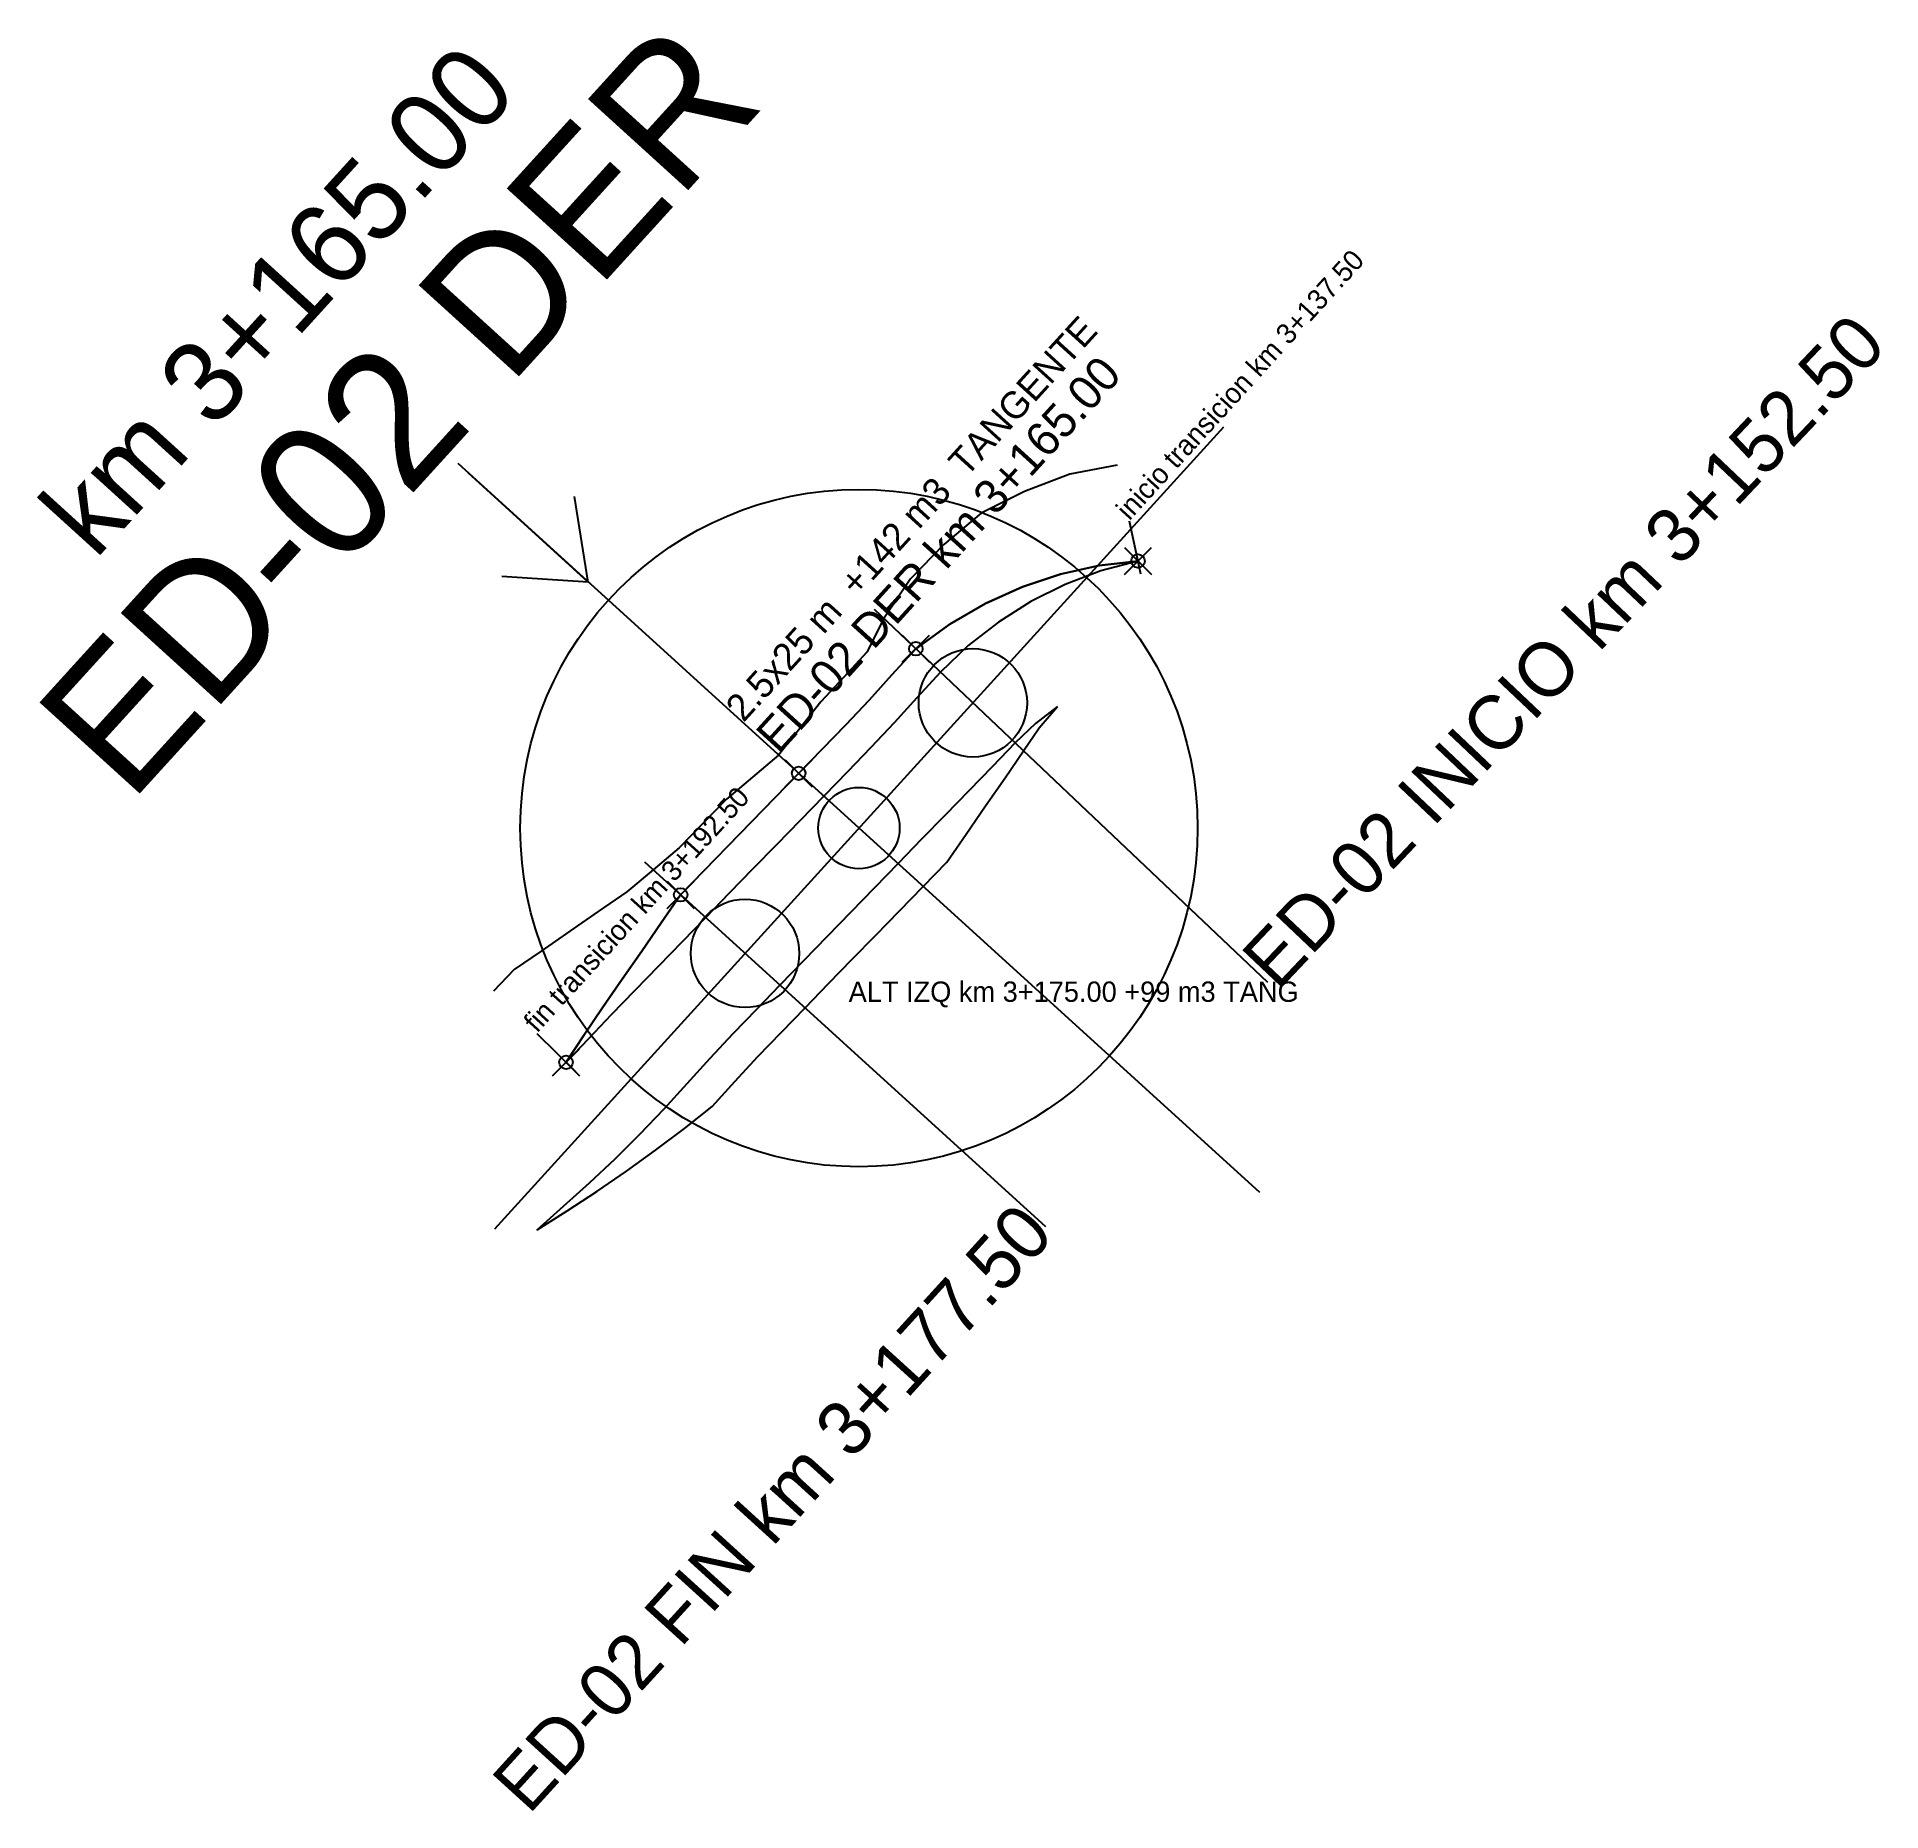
# Model space of a CAD drawing. Extents: x 598419 to 612853, y 9471396 to 9478612.
# Drawn here: x 611095.3 to 611231.5, y 9472634.8 to 9472765.8 of the extents above; entities that cross this region are included whole.
import ezdxf
from ezdxf.enums import TextEntityAlignment as Align

# ---------------------------------------------------------------- set-up
doc = ezdxf.new("R2010")
doc.units = 0
doc.header["$PDMODE"] = 35
doc.header["$PDSIZE"] = 1
for name, color, linetype in [('ENSANCHE_ALTERNATIVAS', 8, 'CONTINUOUS'), ('ENSANCHE_DER', 5, 'CONTINUOUS'), ('ENSANCHE_DER_BORDE_3D', 5, 'CONTINUOUS'), ('ENSANCHE_DER_MARCA', 5, 'CONTINUOUS'), ('ENSANCHE_DER_PUNTOS', 5, 'CONTINUOUS'), ('ENSANCHE_DER_TALUD', 5, 'CONTINUOUS'), ('ENSANCHE_DER_TEXTO', 5, 'CONTINUOUS')]:
    doc.layers.add(name, color=color, linetype=linetype)

msp = doc.modelspace()

# ---------------------------------------------------------------- texts
at = {"layer": 'ENSANCHE_ALTERNATIVAS'}
msp.add_text('ALT IZQ km 3+175.00 +99 m3 TANG', height=1.5, dxfattribs=at).set_placement((611155.2577, 9472694.5766))
at = {"layer": 'ENSANCHE_DER_MARCA'}
for s, height, p in [('ED-02 DER', 10, (611125.6776, 9472734.9825)), ('km 3+165.00', 6, (611115.3185, 9472744.3999))]:
    msp.add_text(s, height=height, rotation=47.7261, dxfattribs=at).set_placement(p, align=Align.CENTER)
msp.add_text('ED-02 INICIO km 3+152.50', height=4, rotation=46.526, dxfattribs=at).set_placement((611186.9239, 9472695.3195))
msp.add_text('ED-02 FIN km 3+177.50', height=4, rotation=47.7261, dxfattribs=at).set_placement((611170.5447, 9472677.3006), align=Align.RIGHT)
at = {"layer": 'ENSANCHE_DER_TEXTO'}
for s, height, p in [('inicio transicion km 3+137.50', 1.5, (611175.9827, 9472730.0467)), ('2.5x25 m  +142 m3  TANGENTE', 2, (611147.4979, 9472715.1457)), ('ED-02 DER km 3+165.00', 2.5, (611150.0877, 9472712.7913)), ('fin transicion km 3+192.50', 1.5, (611132.2524, 9472692.2181))]:
    msp.add_text(s, height=height, rotation=47.7261, dxfattribs=at).set_placement(p)

# ---------------------------------------------------------------- linework, layer by layer
at = {"layer": 'ENSANCHE_ALTERNATIVAS'}
msp.add_lwpolyline([(611170.6774, 9472716.3895), (611169.0464, 9472715.1165), (611167.5484, 9472713.6894), (611165.8748, 9472711.954), (611164.1315, 9472710.1602), (611162.3881, 9472708.3664), (611160.6448, 9472706.5726), (611158.9014, 9472704.7788), (611157.1581, 9472702.985), (611155.4147, 9472701.1912), (611153.6714, 9472699.3975), (611151.928, 9472697.6037), (611150.1847, 9472695.8099), (611148.4413, 9472694.0161), (611146.6989, 9472692.2214), (611145.0034, 9472690.3842), (611143.3217, 9472688.5343), (611141.6041, 9472686.6584), (611139.8185, 9472684.7928), (611137.9867, 9472682.9724), (611136.1101, 9472681.1984), (611134.1897, 9472679.4719), (611132.2637, 9472677.7494), (611132.2637, 9472677.7494), (611134.4643, 9472679.1585), (611136.6749, 9472680.5857), (611138.8567, 9472682.0748), (611141.008, 9472683.6254), (611143.127, 9472685.2368), (611145.1715, 9472686.8527), (611146.8532, 9472688.7025), (611148.5488, 9472690.5397), (611150.2912, 9472692.3344), (611152.0345, 9472694.1282), (611153.7779, 9472695.922), (611155.5212, 9472697.7158), (611157.2646, 9472699.5096), (611159.0079, 9472701.3033), (611160.7513, 9472703.0971), (611162.4946, 9472704.8909), (611163.9297, 9472706.965), (611165.3647, 9472709.0391), (611166.7997, 9472711.1131), (611168.1532, 9472713.116), (611169.3187, 9472714.8011), (611170.6774, 9472716.3895)], close=True, dxfattribs=at)
at = {"layer": 'ENSANCHE_DER'}
msp.add_lwpolyline([(611176.6141, 9472727.1139), (611173.8818, 9472726.3811), (611171.2364, 9472725.3792), (611168.7041, 9472724.1182), (611166.3105, 9472722.6107), (611164.0792, 9472720.8718), (611162.0328, 9472718.9188), (611160.3, 9472717.022), (611158.6183, 9472715.1721), (611156.9041, 9472713.3519), (611155.1608, 9472711.5581), (611153.4174, 9472709.7643), (611151.6741, 9472707.9705), (611149.9307, 9472706.1767), (611148.1874, 9472704.3829), (611146.444, 9472702.5891), (611144.7007, 9472700.7953), (611142.9573, 9472699.0016), (611141.214, 9472697.2078), (611139.4706, 9472695.414), (611137.7273, 9472693.6202), (611136.0476, 9472691.8453), (611134.3935, 9472690.1167), (611134.3935, 9472690.1167), (611135.743, 9472692.1296), (611137.1107, 9472694.1808), (611138.5457, 9472696.2548), (611139.9808, 9472698.3289), (611141.4158, 9472700.403), (611142.8508, 9472702.477), (611144.5942, 9472704.2708), (611146.3375, 9472706.0646), (611148.0809, 9472707.8584), (611149.8242, 9472709.6522), (611151.5676, 9472711.446), (611153.3109, 9472713.2398), (611155.0543, 9472715.0336), (611156.7685, 9472716.8538), (611158.4502, 9472718.7037), (611160.2186, 9472720.6388), (611162.7181, 9472722.4489), (611165.3529, 9472723.9748), (611168.0917, 9472725.2079), (611170.9026, 9472726.1428), (611173.7539, 9472726.7777), (611176.6141, 9472727.1139)], close=True, dxfattribs=at)
at = {"layer": 'ENSANCHE_DER_BORDE_3D'}
msp.add_polyline3d([(611176.6141, 9472727.1139, 1293.7167), (611173.7539, 9472726.7777, 1293.6416), (611170.9026, 9472726.1428, 1293.5736), (611168.0917, 9472725.2079, 1293.5127), (611165.3529, 9472723.9748, 1293.4589), (611162.7181, 9472722.4489, 1293.4123), (611160.2186, 9472720.6388, 1293.3727), (611158.4502, 9472718.7037, 1293.3486), (611156.7685, 9472716.8538, 1293.3316), (611155.0543, 9472715.0336, 1293.3208), (611153.3109, 9472713.2398, 1293.3164), (611151.5676, 9472711.446, 1293.3191), (611149.8242, 9472709.6522, 1293.3288), (611148.0809, 9472707.8584, 1293.3457), (611146.3375, 9472706.0646, 1293.3693), (611144.5942, 9472704.2708, 1293.3915), (611142.8508, 9472702.477, 1293.4052), (611141.4158, 9472700.403, 1293.4184), (611139.9808, 9472698.3289, 1293.4228), (611138.5457, 9472696.2548, 1293.4184), (611137.1107, 9472694.1808, 1293.4052), (611135.743, 9472692.1296, 1293.3841), (611134.3935, 9472690.1167, 1293.355)], dxfattribs=at)
at = {"layer": 'ENSANCHE_DER_MARCA'}
for p, q in [((611182.9221, 9472737.0003), (611129.1081, 9472677.8053)), ((611185.6126, 9472680.4958), (611126.4176, 9472734.3098)), ((611136.0368, 9472725.565), (611127.1575, 9472733.6371)), ((611136.0368, 9472725.565), (611135.0278, 9472731.8881)), ((611176.8245, 9472726.1363), (611175.9827, 9472730.0467)), ((611136.0368, 9472725.565), (611129.6464, 9472725.9686)), ((611186.1982, 9472696.0075), (611157.163, 9472723.5359)), ((611169.8048, 9472677.9733), (611140.1994, 9472704.8875)), ((611135.1073, 9472689.4163), (611132.2524, 9472692.2181))]:
    msp.add_line(p, q, dxfattribs=at)
for centre, radius in [((611156.0151, 9472707.4028), 25), ((611164.4275, 9472716.6483), 4), ((611156.0151, 9472707.4028), 3), ((611147.6066, 9472698.1536), 4)]:
    msp.add_circle(centre, radius, dxfattribs=at)
at = {"layer": 'ENSANCHE_DER_PUNTOS'}
for p in [(611176.6141, 9472727.1139, 1293.7167), (611160.2186, 9472720.6388, 1293.3727), (611151.5676, 9472711.446, 1293.3191), (611142.8508, 9472702.477, 1293.4052), (611134.3935, 9472690.1167, 1293.355)]:
    msp.add_point(p, dxfattribs=at)
at = {"layer": 'ENSANCHE_DER_TALUD'}
msp.add_lwpolyline([(611175.0883, 9472734.2015), (611171.5794, 9472733.5189), (611168.2328, 9472732.2515), (611165.0295, 9472730.6563), (611162.2887, 9472728.3401), (611159.8323, 9472725.7925), (611157.8601, 9472722.8749), (611156.6003, 9472720.3854), (611154.9024, 9472718.5503), (611153.2044, 9472716.7152), (611151.6461, 9472714.7533), (611150.0877, 9472712.7913), (611148.1594, 9472711.1657), (611146.231, 9472709.5401), (611144.4877, 9472707.7463), (611142.7443, 9472705.9525), (611140.816, 9472704.3269), (611138.8877, 9472702.7013), (611136.7744, 9472701.2438), (611134.661, 9472699.7864), (611132.5635, 9472698.3145), (611130.5651, 9472696.9631), (611129.0407, 9472695.37)], dxfattribs=at)

msp.set_redraw_order([(e.dxf.handle, doc.entitydb.next_handle()) for e in msp.query("TEXT MTEXT ATTDEF DIMENSION ARC_DIMENSION")])  # texts and dimensions are drawn at this point

doc.saveas('drawing.dxf')
